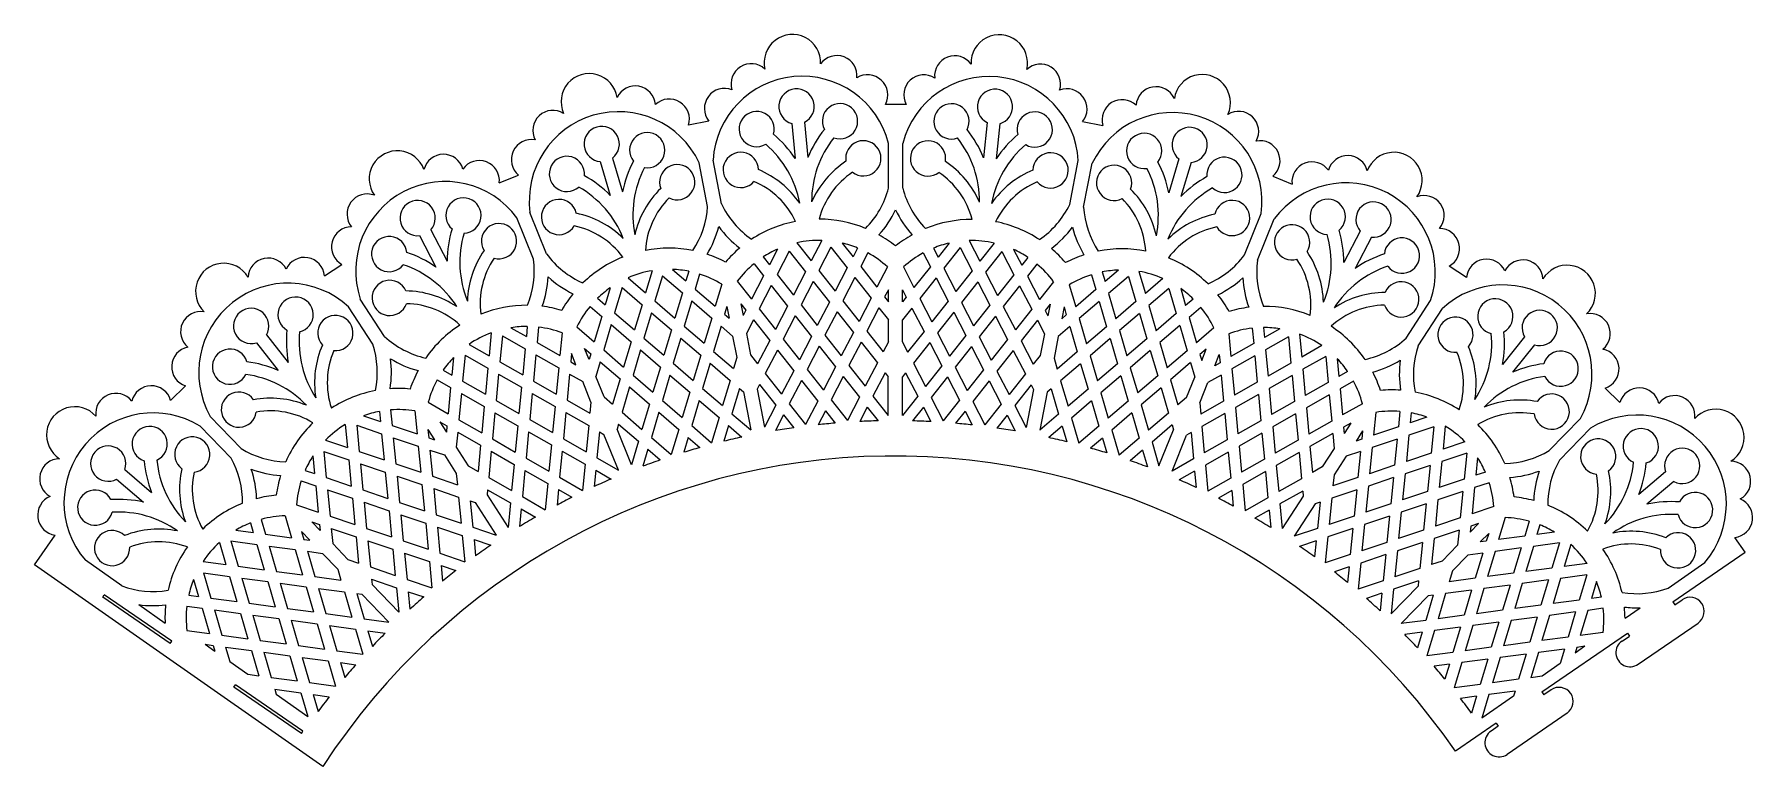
# Model space of a CAD drawing. Extents: x 15 to 259, y 44 to 148.
import ezdxf

# ---------------------------------------------------------------- set-up
doc = ezdxf.new("R2010")
doc.units = 0
doc.layers.get('0').update_dxf_attribs({"linetype": 'CONTINUOUS'})

msp = doc.modelspace()

# ---------------------------------------------------------------- linework, layer by layer
for p, q in [((138.895931, 137.919181), (135.961511, 137.923502)), ((110.943002, 135.551667), (108.06167, 134.995994)), ((122.692504, 135.215656), (123.164843, 130.233349)), ((124.48447, 135.38554), (124.956808, 130.403233)), ((150.365449, 135.347433), (149.87844, 130.366539)), ((152.156906, 135.172273), (151.669898, 130.191378)), ((163.907347, 135.473682), (166.78703, 134.909527)), ((136.41127, 126.070172), (136.420579, 132.392143)), ((138.411268, 126.067227), (138.420577, 132.389198)), ((95.553134, 129.806054), (96.967464, 125.005412)), ((97.279761, 130.31474), (98.69409, 125.514098)), ((110.764888, 123.446262), (109.567737, 129.653856)), ((112.728703, 123.824988), (111.531551, 130.032583)), ((162.087122, 123.752313), (163.302548, 129.956355)), ((164.049812, 123.367805), (165.265238, 129.571847)), ((177.555108, 130.196542), (176.126647, 125.400086)), ((179.280229, 129.682774), (177.851768, 124.886318)), ((81.233023, 126.798733), (83.955389, 127.89398)), ((190.872293, 127.736556), (193.591422, 126.633296)), ((86.090368, 115.976999), (83.730747, 121.842116)), ((87.945837, 116.723481), (85.586216, 122.588598)), ((186.848967, 116.577857), (189.22585, 122.435999)), ((71.542433, 120.1462), (73.846783, 115.703627)), ((188.70223, 115.825914), (191.079112, 121.684056)), ((203.262379, 119.952256), (200.944957, 115.516488)), ((69.944592, 119.317405), (72.248942, 114.874831)), ((120.673381, 117.408984), (119.51494, 115.180992)), ((122.322345, 117.112049), (120.602419, 113.804172)), ((122.322345, 117.112049), (124.633238, 114.186307)), ((123.414115, 118.311168), (125.442615, 115.742955)), ((126.952364, 118.646605), (125.442615, 115.742955)), ((128.250019, 117.674011), (126.530093, 114.366135)), ((128.250019, 117.674011), (130.560912, 114.74827)), ((129.813807, 118.275525), (131.370289, 116.304917)), ((132.026821, 117.567603), (131.370289, 116.304917)), ((142.77066, 117.551784), (143.423471, 116.28717)), ((144.985749, 118.253186), (143.423471, 116.28717)), ((146.547759, 117.64707), (144.228261, 114.728146)), ((146.547759, 117.64707), (148.257936, 114.334143)), ((147.848273, 118.615838), (149.349465, 115.707754)), ((151.385518, 118.269983), (149.349465, 115.707754)), ((152.473753, 117.067654), (150.154254, 114.14873)), ((152.473753, 117.067654), (154.18393, 113.754727)), ((154.123584, 117.359732), (155.275459, 115.128338)), ((204.857773, 119.118759), (202.540351, 114.68299)), ((56.461405, 113.632931), (58.924771, 115.227507)), ((105.775928, 114.535969), (107.679822, 112.898557)), ((117.343652, 115.348614), (118.705563, 113.624344)), ((118.632824, 116.297809), (119.51494, 115.180992)), ((130.560912, 114.74827), (128.840986, 111.440393)), ((133.471396, 116.877576), (132.457768, 114.928098)), ((132.457768, 114.928098), (134.768661, 112.002356)), ((136.265658, 114.881482), (134.768661, 112.002356)), ((138.523931, 114.878157), (140.012444, 111.994635)), ((142.331943, 114.913559), (140.012444, 111.994635)), ((141.324059, 116.866013), (142.331943, 114.913559)), ((144.228261, 114.728146), (145.938438, 111.415219)), ((156.16086, 116.242553), (155.275459, 115.128338)), ((157.447231, 115.289565), (156.080248, 113.569314)), ((218.324162, 113.394604), (215.865503, 114.996428)), ((99.487015, 113.349838), (101.968284, 111.215866)), ((102.896252, 114.354242), (101.968284, 111.215866)), ((104.355646, 113.647122), (103.298492, 110.071843)), ((104.355646, 113.647122), (107.182339, 111.216073)), ((108.08336, 114.263317), (107.679822, 112.898557)), ((109.633058, 113.861605), (109.010031, 111.754535)), ((112.756854, 112.435355), (111.836724, 109.323486)), ((114.974271, 112.86299), (116.985638, 110.316468)), ((118.705563, 113.624344), (116.985638, 110.316468)), ((119.793042, 112.247525), (118.073117, 108.939649)), ((119.793042, 112.247525), (122.103935, 109.321783)), ((120.602419, 113.804172), (122.913312, 110.878431)), ((124.633238, 114.186307), (122.913312, 110.878431)), ((125.720717, 112.809487), (124.000791, 109.501611)), ((125.720717, 112.809487), (128.031609, 109.883746)), ((126.530093, 114.366135), (128.840986, 111.440393)), ((131.648391, 113.37145), (129.928465, 110.063574)), ((131.648391, 113.37145), (133.959284, 110.445708)), ((143.136732, 113.354535), (140.817233, 110.435611)), ((143.136732, 113.354535), (144.846909, 110.041608)), ((148.257936, 114.334143), (145.938438, 111.415219)), ((149.062726, 112.775119), (146.743227, 109.856195)), ((149.062726, 112.775119), (150.772903, 109.462192)), ((150.154254, 114.14873), (151.864432, 110.835803)), ((154.18393, 113.754727), (151.864432, 110.835803)), ((154.988719, 112.195703), (152.669221, 109.276779)), ((154.988719, 112.195703), (156.698897, 108.882776)), ((156.080248, 113.569314), (157.790426, 110.256387)), ((159.809282, 112.796975), (157.790426, 110.256387)), ((162.02543, 112.362812), (162.936393, 109.248247)), ((165.153413, 113.779857), (165.770232, 111.670961)), ((166.704287, 114.177003), (167.103804, 112.811062)), ((169.012512, 114.44286), (167.103804, 112.811062)), ((170.430171, 113.549834), (167.596331, 111.12712)), ((170.430171, 113.549834), (171.476791, 109.971458)), ((171.891641, 114.252653), (172.810363, 111.111558)), ((175.297904, 113.238214), (172.810363, 111.111558)), ((64.973335, 105.023656), (61.537949, 110.330776)), ((95.177737, 110.461157), (96.256745, 109.533175)), ((96.968781, 111.941273), (96.256745, 109.533175)), ((98.644107, 111.964431), (97.586953, 108.389152)), ((98.644107, 111.964431), (101.4708, 109.533382)), ((103.298492, 110.071843), (106.125185, 107.640795)), ((107.182339, 111.216073), (106.125185, 107.640795)), ((108.512547, 110.072051), (107.455394, 106.496772)), ((108.512547, 110.072051), (111.33924, 107.641002)), ((109.010031, 111.754535), (111.836724, 109.323486)), ((115.45891, 109.668034), (115.780757, 107.99916)), ((115.45891, 109.668034), (116.176261, 108.759821)), ((128.031609, 109.883746), (126.311684, 106.575869)), ((129.928465, 110.063574), (132.239358, 107.137832)), ((133.959284, 110.445708), (132.239358, 107.137832)), ((136.390042, 111.652372), (135.85614, 110.625536)), ((135.85614, 110.625536), (136.387539, 109.95275)), ((136.387539, 109.95275), (136.390042, 111.652372)), ((138.387537, 109.949805), (138.390039, 111.649428)), ((138.920915, 110.621024), (138.387537, 109.949805)), ((138.390039, 111.649428), (138.920915, 110.621024)), ((140.817233, 110.435611), (142.527411, 107.122684)), ((144.846909, 110.041608), (142.527411, 107.122684)), ((146.743227, 109.856195), (148.453405, 106.543268)), ((159.315237, 109.60346), (158.595215, 108.697363)), ((159.315237, 109.60346), (158.988477, 107.935542)), ((165.770232, 111.670961), (162.936393, 109.248247)), ((166.26276, 109.987019), (163.42892, 107.564306)), ((166.26276, 109.987019), (167.30938, 106.408643)), ((167.596331, 111.12712), (168.642952, 107.548744)), ((171.476791, 109.971458), (168.642952, 107.548744)), ((176.13673, 111.850331), (173.30289, 109.427617)), ((176.13673, 111.850331), (177.18335, 108.271955)), ((177.81198, 111.82224), (178.516922, 109.412055)), ((179.598658, 110.336856), (178.516922, 109.412055)), ((209.786917, 104.810433), (213.237916, 110.107414)), ((63.294391, 103.936848), (59.859006, 109.243969)), ((94.093366, 109.283415), (95.759261, 107.850691)), ((95.759261, 107.850691), (94.702108, 104.275412)), ((97.586953, 108.389152), (100.413646, 105.958104)), ((101.4708, 109.533382), (100.413646, 105.958104)), ((102.801008, 108.389359), (101.743855, 104.814081)), ((102.801008, 108.389359), (105.627701, 105.958311)), ((111.33924, 107.641002), (110.282087, 104.065724)), ((113.495096, 109.289307), (113.166932, 108.179463)), ((113.166932, 108.179463), (113.816942, 107.620434)), ((113.495096, 109.289307), (113.816942, 107.620434)), ((116.176261, 108.759821), (115.780757, 107.99916)), ((117.26374, 107.383001), (116.268665, 105.469207)), ((117.26374, 107.383001), (119.574632, 104.457259)), ((118.073117, 108.939649), (120.384009, 106.013907)), ((122.103935, 109.321783), (120.384009, 106.013907)), ((123.191414, 107.944963), (121.471488, 104.637087)), ((123.191414, 107.944963), (125.502307, 105.019222)), ((124.000791, 109.501611), (126.311684, 106.575869)), ((129.119088, 108.506926), (127.399163, 105.19905)), ((129.119088, 108.506926), (131.429981, 105.581184)), ((135.046763, 109.068889), (133.326837, 105.761012)), ((135.046763, 109.068889), (136.383745, 107.376181)), ((136.379159, 104.261237), (136.383745, 107.376181)), ((138.379157, 104.258292), (138.383743, 107.373236)), ((139.725705, 109.061999), (138.383743, 107.373236)), ((139.725705, 109.061999), (141.435882, 105.749073)), ((145.651699, 108.482584), (143.3322, 105.56366)), ((145.651699, 108.482584), (147.361876, 105.169657)), ((150.772903, 109.462192), (148.453405, 106.543268)), ((151.577692, 107.903168), (149.258194, 104.984244)), ((151.577692, 107.903168), (153.28787, 104.590241)), ((152.669221, 109.276779), (154.379398, 105.963852)), ((156.698897, 108.882776), (154.379398, 105.963852)), ((157.503686, 107.323752), (155.184188, 104.404828)), ((157.503686, 107.323752), (158.493121, 105.407036)), ((158.595215, 108.697363), (158.988477, 107.935542)), ((161.277928, 109.218952), (160.951168, 107.551033)), ((161.602821, 108.108147), (160.951168, 107.551033)), ((161.277928, 109.218952), (161.602821, 108.108147)), ((163.42892, 107.564306), (164.47554, 103.985929)), ((171.969318, 108.287516), (169.135479, 105.864802)), ((171.969318, 108.287516), (173.015939, 104.70914)), ((173.30289, 109.427617), (174.34951, 105.849241)), ((177.18335, 108.271955), (174.34951, 105.849241)), ((180.679556, 109.155926), (179.009449, 107.728114)), ((179.009449, 107.728114), (180.056069, 104.149737)), ((211.462652, 103.718686), (214.913651, 109.015667)), ((48.218221, 105.253572), (51.327917, 101.332312)), ((80.10114, 105.550619), (79.789052, 102.292839)), ((81.668645, 105.134956), (81.31311, 101.423651)), ((81.668645, 105.134956), (84.90727, 103.287932)), ((82.893233, 106.278476), (85.074581, 105.034428)), ((85.210296, 106.451111), (85.074581, 105.034428)), ((86.808172, 106.352476), (86.598639, 104.16524)), ((90.146716, 105.548479), (89.837264, 102.318215)), ((92.241796, 106.39136), (94.702108, 104.275412)), ((97.089469, 106.706668), (96.032316, 103.131389)), ((97.089469, 106.706668), (99.916162, 104.27562)), ((101.743855, 104.814081), (104.570548, 102.383032)), ((105.627701, 105.958311), (104.570548, 102.383032)), ((106.95791, 104.814288), (105.900756, 101.23901)), ((106.95791, 104.814288), (109.784603, 102.38324)), ((107.455394, 106.496772), (110.282087, 104.065724)), ((112.669448, 106.496979), (111.612295, 102.921701)), ((112.669448, 106.496979), (114.304851, 105.09048)), ((114.304851, 105.09048), (114.894708, 102.031891)), ((116.268665, 105.469207), (116.858522, 102.410618)), ((125.502307, 105.019222), (123.782381, 101.711346)), ((127.399163, 105.19905), (129.710055, 102.273308)), ((131.429981, 105.581184), (129.710055, 102.273308)), ((133.326837, 105.761012), (135.63773, 102.835271)), ((141.435882, 105.749073), (139.116384, 102.830149)), ((143.3322, 105.56366), (145.042377, 102.250733)), ((147.361876, 105.169657), (145.042377, 102.250733)), ((149.258194, 104.984244), (150.968371, 101.671317)), ((158.493121, 105.407036), (157.894259, 102.350197)), ((160.455811, 105.022527), (159.85695, 101.965689)), ((162.095348, 106.424205), (160.455811, 105.022527)), ((162.095348, 106.424205), (163.141969, 102.845829)), ((167.30938, 106.408643), (164.47554, 103.985929)), ((167.801907, 104.724702), (164.968068, 102.301988)), ((167.801907, 104.724702), (168.848528, 101.146325)), ((169.135479, 105.864802), (170.182099, 102.286426)), ((177.675877, 106.588013), (174.842038, 104.165299)), ((177.675877, 106.588013), (178.722498, 103.009637)), ((182.522601, 106.258431), (180.056069, 104.149737)), ((184.61519, 105.409384), (184.915128, 102.178223)), ((187.956087, 106.203546), (188.159178, 104.015703)), ((189.554247, 106.297476), (189.68579, 104.880399)), ((191.870791, 106.118017), (189.68579, 104.880399)), ((193.092006, 104.970897), (189.847956, 103.133417)), ((193.092006, 104.970897), (193.436611, 101.258561)), ((194.660729, 105.381942), (194.963222, 102.123257)), ((226.542634, 104.991008), (223.421405, 101.078922)), ((46.807878, 104.135121), (49.917574, 100.213861)), ((76.383116, 102.393368), (76.027581, 98.682063)), ((76.383116, 102.393368), (79.621741, 100.546343)), ((76.94619, 103.914156), (79.789052, 102.292839)), ((84.90727, 103.287932), (84.551735, 99.576627)), ((86.431329, 102.418743), (86.075793, 98.707438)), ((86.431329, 102.418743), (89.669953, 100.571719)), ((86.598639, 104.16524), (89.837264, 102.318215)), ((91.471688, 102.601096), (91.361323, 101.449027)), ((92.106058, 101.024296), (91.471688, 102.601096)), ((93.327157, 103.347578), (94.204624, 102.592928)), ((93.961527, 101.770778), (93.327157, 103.347578)), ((94.204624, 102.592928), (93.961527, 101.770778)), ((96.032316, 103.131389), (98.859009, 100.700341)), ((99.916162, 104.27562), (98.859009, 100.700341)), ((101.246371, 103.131597), (100.189218, 99.556318)), ((101.246371, 103.131597), (104.073064, 100.700548)), ((109.784603, 102.38324), (108.727449, 98.807961)), ((111.612295, 102.921701), (114.438988, 100.490652)), ((116.858522, 102.410618), (117.854707, 101.149383)), ((119.574632, 104.457259), (117.854707, 101.149383)), ((120.662111, 103.08044), (118.942186, 99.772563)), ((120.662111, 103.08044), (122.973004, 100.154698)), ((121.471488, 104.637087), (123.782381, 101.711346)), ((126.589786, 103.642402), (124.86986, 100.334526)), ((126.589786, 103.642402), (128.900679, 100.716661)), ((132.51746, 104.204365), (130.797534, 100.896489)), ((132.51746, 104.204365), (134.828353, 101.278623)), ((136.379159, 104.261237), (135.63773, 102.835271)), ((138.379157, 104.258292), (139.116384, 102.830149)), ((142.240671, 104.190048), (139.921173, 101.271124)), ((142.240671, 104.190048), (143.950849, 100.877122)), ((148.166665, 103.610632), (145.847167, 100.691709)), ((148.166665, 103.610632), (149.876843, 100.297706)), ((153.28787, 104.590241), (150.968371, 101.671317)), ((154.092659, 103.031217), (151.773161, 100.112293)), ((154.092659, 103.031217), (155.802836, 99.71829)), ((155.184188, 104.404828), (156.894365, 101.091901)), ((157.894259, 102.350197), (156.894365, 101.091901)), ((163.141969, 102.845829), (160.308129, 100.423115)), ((164.968068, 102.301988), (166.014688, 98.723612)), ((173.015939, 104.70914), (170.182099, 102.286426)), ((173.508466, 103.025198), (170.674626, 100.602484)), ((173.508466, 103.025198), (174.555086, 99.446822)), ((174.842038, 104.165299), (175.888658, 100.586923)), ((178.722498, 103.009637), (175.888658, 100.586923)), ((181.428281, 103.217858), (180.548596, 102.465796)), ((180.548596, 102.465796), (180.789271, 101.642933)), ((180.789271, 101.642933), (181.428281, 103.217858)), ((182.642534, 100.89099), (183.281544, 102.465916)), ((183.281544, 102.465916), (183.388517, 101.313526)), ((188.159178, 104.015703), (184.915128, 102.178223)), ((189.847956, 103.133417), (190.192561, 99.421081)), ((197.810846, 103.736195), (194.963222, 102.123257)), ((227.949678, 103.868409), (224.828448, 99.956323)), ((73.267271, 100.256299), (74.503523, 99.551251)), ((74.74299, 102.050968), (74.503523, 99.551251)), ((79.621741, 100.546343), (79.266206, 96.835038)), ((81.31311, 101.423651), (84.551735, 99.576627)), ((89.669953, 100.571719), (89.314418, 96.860414)), ((91.361323, 101.449027), (92.106058, 101.024296)), ((95.534832, 101.448905), (94.923209, 99.380404)), ((95.534832, 101.448905), (98.361525, 99.017857)), ((104.073064, 100.700548), (103.015911, 97.12527)), ((105.900756, 101.23901), (108.727449, 98.807961)), ((111.114811, 101.239217), (110.057658, 97.663938)), ((111.114811, 101.239217), (113.941504, 98.808168)), ((114.894708, 102.031891), (114.438988, 100.490652)), ((122.973004, 100.154698), (121.253078, 96.846822)), ((124.86986, 100.334526), (127.180753, 97.408784)), ((128.900679, 100.716661), (127.180753, 97.408784)), ((130.797534, 100.896489), (133.108427, 97.970747)), ((134.828353, 101.278623), (133.108427, 97.970747)), ((135.915832, 99.901803), (134.195906, 96.593927)), ((135.915832, 99.901803), (136.37189, 99.324404)), ((138.829644, 99.897513), (138.371888, 99.321459)), ((138.829644, 99.897513), (140.539822, 96.584586)), ((139.921173, 101.271124), (141.63135, 97.958198)), ((143.950849, 100.877122), (141.63135, 97.958198)), ((145.847167, 100.691709), (147.557344, 97.378782)), ((149.876843, 100.297706), (147.557344, 97.378782)), ((151.773161, 100.112293), (153.483338, 96.799366)), ((159.85695, 101.965689), (160.308129, 100.423115)), ((163.634496, 101.161887), (160.800656, 98.739173)), ((163.634496, 101.161887), (164.681116, 97.583511)), ((168.848528, 101.146325), (166.014688, 98.723612)), ((170.674626, 100.602484), (171.721247, 97.024108)), ((179.215025, 101.325695), (176.381185, 98.902981)), ((179.215025, 101.325695), (179.820554, 99.255401)), ((183.388517, 101.313526), (182.642534, 100.89099)), ((188.321345, 102.268721), (185.077295, 100.431241)), ((185.077295, 100.431241), (185.4219, 96.718905)), ((188.321345, 102.268721), (188.66595, 98.556385)), ((193.436611, 101.258561), (190.192561, 99.421081)), ((198.369439, 102.213756), (195.125389, 100.376276)), ((195.125389, 100.376276), (195.469994, 96.66394)), ((198.369439, 102.213756), (198.714044, 98.50142)), ((200.00855, 101.866528), (200.240655, 99.366116)), ((201.478977, 100.067521), (200.240655, 99.366116)), ((36.770912, 98.017686), (34.657065, 95.982374)), ((72.427547, 98.893288), (74.336212, 97.804755)), ((74.336212, 97.804755), (73.980677, 94.09345)), ((76.027581, 98.682063), (79.266206, 96.835038)), ((81.1458, 99.677155), (80.790264, 95.96585)), ((81.1458, 99.677155), (84.384424, 97.83013)), ((84.384424, 97.83013), (84.028889, 94.118825)), ((86.075793, 98.707438), (89.314418, 96.860414)), ((91.194012, 99.70253), (90.838477, 95.991226)), ((91.194012, 99.70253), (93.06774, 98.633922)), ((94.230366, 95.744078), (93.06774, 98.633922)), ((96.085835, 96.49056), (94.923209, 99.380404)), ((98.361525, 99.017857), (97.304372, 95.442578)), ((99.691734, 97.873834), (98.63458, 94.298556)), ((99.691734, 97.873834), (102.518427, 95.442786)), ((100.189218, 99.556318), (103.015911, 97.12527)), ((105.403272, 99.556526), (104.346119, 95.981247)), ((105.403272, 99.556526), (108.229965, 97.125477)), ((110.057658, 97.663938), (112.884351, 95.23289)), ((113.941504, 98.808168), (112.884351, 95.23289)), ((115.271713, 97.664146), (114.214559, 94.088867)), ((115.271713, 97.664146), (115.829565, 97.184375)), ((118.132809, 98.215916), (117.793379, 97.563101)), ((117.793379, 97.563101), (118.830184, 92.18695)), ((118.132809, 98.215916), (120.443702, 95.290174)), ((118.942186, 99.772563), (121.253078, 96.846822)), ((124.060483, 98.777878), (122.340557, 95.470002)), ((124.060483, 98.777878), (126.371376, 95.852137)), ((129.988157, 99.339841), (128.268232, 96.031965)), ((129.988157, 99.339841), (132.29905, 96.414099)), ((136.363828, 93.849196), (136.37189, 99.324404)), ((138.363826, 93.846251), (138.371888, 99.321459)), ((144.755638, 99.318097), (142.43614, 96.399173)), ((144.755638, 99.318097), (146.465815, 96.005171)), ((150.681632, 98.738681), (148.362133, 95.819758)), ((150.681632, 98.738681), (152.391809, 95.425755)), ((155.802836, 99.71829), (153.483338, 96.799366)), ((156.607626, 98.159266), (154.288127, 95.240342)), ((156.945132, 97.505455), (155.892499, 92.132379)), ((156.607626, 98.159266), (156.945132, 97.505455)), ((159.467085, 97.599072), (158.907822, 97.120946)), ((159.467085, 97.599072), (160.513705, 94.020696)), ((160.800656, 98.739173), (161.847277, 95.160797)), ((164.681116, 97.583511), (161.847277, 95.160797)), ((169.341055, 99.462384), (166.507215, 97.03967)), ((169.341055, 99.462384), (170.387675, 95.884008)), ((174.555086, 99.446822), (171.721247, 97.024108)), ((175.047614, 97.76288), (172.213774, 95.340167)), ((175.047614, 97.76288), (176.094234, 94.184504)), ((176.381185, 98.902981), (177.427806, 95.324605)), ((178.649423, 96.368994), (179.820554, 99.255401)), ((180.502686, 95.617051), (181.673817, 98.503459)), ((183.550684, 99.566545), (181.673817, 98.503459)), ((183.550684, 99.566545), (183.895288, 95.854209)), ((188.66595, 98.556385), (185.4219, 96.718905)), ((193.598778, 99.51158), (190.354728, 97.6741)), ((190.354728, 97.6741), (190.699333, 93.961764)), ((193.598778, 99.51158), (193.943382, 95.799244)), ((198.714044, 98.50142), (195.469994, 96.66394)), ((202.314684, 98.702043), (200.402822, 97.619135)), ((200.402822, 97.619135), (200.747427, 93.906799)), ((237.968586, 97.721443), (240.07643, 95.679915)), ((71.161826, 95.701072), (73.980677, 94.09345)), ((75.86027, 96.935566), (75.504735, 93.224261)), ((75.86027, 96.935566), (79.098895, 95.088542)), ((79.098895, 95.088542), (78.74336, 91.377237)), ((80.790264, 95.96585), (84.028889, 94.118825)), ((85.908483, 96.960942), (85.552948, 93.249637)), ((85.908483, 96.960942), (89.147107, 95.113917)), ((89.147107, 95.113917), (88.791572, 91.402612)), ((90.838477, 95.991226), (94.077101, 94.144201)), ((94.230366, 95.744078), (94.077101, 94.144201)), ((96.085835, 96.49056), (97.304372, 95.442578)), ((102.518427, 95.442786), (101.461273, 91.867507)), ((104.346119, 95.981247), (107.172812, 93.550199)), ((108.229965, 97.125477), (107.172812, 93.550199)), ((109.560174, 95.981454), (108.50302, 92.406176)), ((109.560174, 95.981454), (112.386867, 93.550406)), ((115.829565, 97.184375), (116.86637, 91.808223)), ((120.443702, 95.290174), (118.830184, 92.18695)), ((122.340557, 95.470002), (124.65145, 92.54426)), ((126.371376, 95.852137), (124.65145, 92.54426)), ((128.268232, 96.031965), (130.579124, 93.106223)), ((132.29905, 96.414099), (130.579124, 93.106223)), ((133.386529, 95.03728), (132.318954, 92.984048)), ((133.386529, 95.03728), (134.935221, 93.076534)), ((134.195906, 96.593927), (136.363828, 93.849196)), ((140.539822, 96.584586), (138.363826, 93.846251)), ((141.344611, 95.025562), (139.790152, 93.069386)), ((141.344611, 95.025562), (142.406135, 92.969195)), ((142.43614, 96.399173), (144.146317, 93.086247)), ((146.465815, 96.005171), (144.146317, 93.086247)), ((148.362133, 95.819758), (150.072311, 92.506831)), ((152.391809, 95.425755), (150.072311, 92.506831)), ((154.288127, 95.240342), (155.892499, 92.132379)), ((158.907822, 97.120946), (157.85519, 91.747871)), ((165.173643, 95.899569), (162.339804, 93.476855)), ((165.173643, 95.899569), (166.220264, 92.321193)), ((166.507215, 97.03967), (167.553835, 93.461294)), ((170.387675, 95.884008), (167.553835, 93.461294)), ((172.213774, 95.340167), (173.260394, 91.76179)), ((178.649423, 96.368994), (177.427806, 95.324605)), ((180.502686, 95.617051), (180.651239, 94.016729)), ((183.895288, 95.854209), (180.651239, 94.016729)), ((188.828116, 96.809403), (185.584067, 94.971924)), ((188.828116, 96.809403), (189.172721, 93.097068)), ((193.943382, 95.799244), (190.699333, 93.961764)), ((198.87621, 96.754438), (195.632161, 94.916958)), ((198.87621, 96.754438), (199.220815, 93.042102)), ((203.570999, 95.506113), (200.747427, 93.906799)), ((44.655333, 89.155428), (40.270419, 93.709539)), ((59.404649, 92.559231), (59.719908, 89.301757)), ((62.006562, 93.806472), (64.385207, 93.001501)), ((64.248113, 94.418052), (64.385207, 93.001501)), ((65.835452, 94.626118), (66.047114, 92.439087)), ((69.266068, 94.473917), (69.578665, 91.243956)), ((72.808027, 92.920309), (73.731609, 91.493523)), ((72.808027, 92.920309), (73.813366, 92.346953)), ((75.504735, 93.224261), (78.74336, 91.377237)), ((80.622954, 94.219353), (80.267419, 90.508048)), ((80.622954, 94.219353), (83.861578, 92.372329)), ((85.552948, 93.249637), (88.791572, 91.402612)), ((90.671166, 94.244729), (90.315631, 90.533424)), ((90.671166, 94.244729), (93.909791, 92.397704)), ((98.137096, 92.616072), (97.928466, 91.910485)), ((98.137096, 92.616072), (100.963789, 90.185023)), ((98.63458, 94.298556), (101.461273, 91.867507)), ((103.848635, 94.298763), (102.791482, 90.723484)), ((103.848635, 94.298763), (106.675328, 91.867715)), ((112.386867, 93.550406), (111.329713, 89.975127)), ((114.214559, 94.088867), (116.86637, 91.808223)), ((121.531181, 93.913354), (120.378537, 91.696514)), ((121.531181, 93.913354), (122.965575, 92.097317)), ((127.458855, 94.475317), (126.447185, 92.529606)), ((127.458855, 94.475317), (128.818135, 92.754379)), ((147.270605, 94.446146), (145.906263, 92.729219)), ((147.270605, 94.446146), (148.276541, 92.497464)), ((153.196599, 93.86673), (151.756863, 92.054925)), ((153.196599, 93.86673), (154.342709, 91.646505)), ((160.513705, 94.020696), (157.85519, 91.747871)), ((162.339804, 93.476855), (163.386424, 89.898479)), ((170.880202, 94.200066), (168.046363, 91.777352)), ((170.880202, 94.200066), (171.926823, 90.62169)), ((176.094234, 94.184504), (173.260394, 91.76179)), ((184.057455, 94.107227), (180.813405, 92.269748)), ((184.057455, 94.107227), (184.40206, 90.394892)), ((185.584067, 94.971924), (185.928671, 91.259588)), ((189.172721, 93.097068), (185.928671, 91.259588)), ((194.105549, 94.052262), (190.8615, 92.214782)), ((194.105549, 94.052262), (194.450154, 90.339926)), ((195.632161, 94.916958), (195.976765, 91.204623)), ((199.220815, 93.042102), (195.976765, 91.204623)), ((201.916617, 92.73021), (200.909594, 92.159817)), ((201.916617, 92.73021), (200.988837, 91.30615)), ((205.463135, 94.273381), (205.141028, 91.044354)), ((208.894184, 94.415479), (208.676083, 92.22908)), ((210.480904, 94.202739), (210.339639, 92.786599)), ((212.720645, 93.584561), (210.339639, 92.786599)), ((230.058101, 88.882442), (234.456407, 93.423621)), ((43.21461, 87.768231), (38.829696, 92.322343)), ((56.619916, 90.350842), (59.719908, 89.301757)), ((61.022667, 92.4503), (64.554218, 91.255169)), ((61.022667, 92.4503), (61.381814, 88.739342)), ((64.554218, 91.255169), (64.913365, 87.544211)), ((66.047114, 92.439087), (69.578665, 91.243956)), ((66.216124, 90.692754), (66.575272, 86.981797)), ((66.216124, 90.692754), (69.747675, 89.497623)), ((71.129084, 91.833502), (71.240571, 90.681541)), ((71.129084, 91.833502), (72.052666, 90.406716)), ((71.240571, 90.681541), (72.052666, 90.406716)), ((73.813366, 92.346953), (73.731609, 91.493523)), ((75.337425, 91.477765), (75.131727, 89.330564)), ((75.337425, 91.477765), (78.576049, 89.63074)), ((80.267419, 90.508048), (83.506043, 88.661024)), ((83.861578, 92.372329), (83.506043, 88.661024)), ((85.385637, 91.503141), (85.030102, 87.791836)), ((85.385637, 91.503141), (88.624262, 89.656116)), ((90.315631, 90.533424), (93.554255, 88.686399)), ((93.909791, 92.397704), (93.554255, 88.686399)), ((95.433849, 91.528516), (95.078314, 87.817211)), ((95.433849, 91.528516), (96.072997, 91.164003)), ((98.116571, 86.084458), (96.072997, 91.164003)), ((99.97204, 86.83094), (97.928466, 91.910485)), ((100.963789, 90.185023), (99.97204, 86.83094)), ((102.791482, 90.723484), (105.618175, 88.292436)), ((106.675328, 91.867715), (105.618175, 88.292436)), ((108.005537, 90.723692), (107.383713, 88.620693)), ((108.005537, 90.723692), (109.668213, 89.293735)), ((108.50302, 92.406176), (111.329713, 89.975127)), ((113.717075, 92.406383), (113.06089, 90.187172)), ((113.717075, 92.406383), (115.611441, 90.777166)), ((161.006232, 92.336755), (159.107077, 90.713123)), ((161.006232, 92.336755), (161.65588, 90.115621)), ((166.220264, 92.321193), (163.386424, 89.898479)), ((166.712791, 90.637251), (165.045911, 89.212198)), ((166.712791, 90.637251), (167.328419, 88.532431)), ((168.046363, 91.777352), (169.092983, 88.198976)), ((171.926823, 90.62169), (169.092983, 88.198976)), ((176.586761, 92.500563), (173.752922, 90.077849)), ((174.734789, 86.72086), (176.793313, 91.794365)), ((176.586761, 92.500563), (176.793313, 91.794365)), ((176.588052, 85.968917), (178.646576, 91.042422)), ((179.286794, 91.405051), (178.646576, 91.042422)), ((179.286794, 91.405051), (179.631399, 87.692716)), ((180.813405, 92.269748), (181.15801, 88.557412)), ((184.40206, 90.394892), (181.15801, 88.557412)), ((189.334888, 91.350086), (186.090838, 89.512606)), ((189.334888, 91.350086), (189.679493, 87.63775)), ((190.8615, 92.214782), (191.206104, 88.502447)), ((194.450154, 90.339926), (191.206104, 88.502447)), ((199.382982, 91.295121), (196.138932, 89.457641)), ((199.382982, 91.295121), (199.582355, 89.147324)), ((200.909594, 92.159817), (200.988837, 91.30615)), ((203.592352, 91.638464), (202.664572, 90.214403)), ((203.477473, 90.486836), (202.664572, 90.214403)), ((203.592352, 91.638464), (203.477473, 90.486836)), ((208.501931, 90.483253), (204.966876, 89.298527)), ((208.676083, 92.22908), (205.141028, 91.044354)), ((208.501931, 90.483253), (208.131857, 86.773369)), ((210.165486, 91.040771), (209.795412, 87.330888)), ((213.700541, 92.225497), (210.165486, 91.040771)), ((213.700541, 92.225497), (213.330467, 88.515614)), ((215.318873, 92.329664), (214.994023, 89.073132)), ((218.09709, 90.113083), (214.994023, 89.073132)), ((231.494734, 87.491008), (235.89304, 92.032187)), ((54.812708, 88.101496), (55.054609, 85.602013)), ((56.357368, 88.750555), (59.888919, 87.555424)), ((56.357368, 88.750555), (56.716515, 85.039598)), ((61.381814, 88.739342), (64.913365, 87.544211)), ((69.747675, 89.497623), (70.106823, 85.786666)), ((71.409581, 88.935208), (73.452784, 88.243757)), ((71.409581, 88.935208), (71.768729, 85.224251)), ((73.452784, 88.243757), (75.145458, 85.628847)), ((75.131727, 89.330564), (76.824401, 86.715655)), ((78.576049, 89.63074), (78.220514, 85.919435)), ((80.100108, 88.761552), (79.744573, 85.050247)), ((80.100108, 88.761552), (83.338732, 86.914527)), ((85.030102, 87.791836), (88.268726, 85.944811)), ((88.624262, 89.656116), (88.268726, 85.944811)), ((90.14832, 88.786928), (89.792785, 85.075623)), ((90.14832, 88.786928), (93.386945, 86.939903)), ((95.078314, 87.817211), (98.116571, 86.084458)), ((102.293998, 89.041), (101.585525, 86.644954)), ((102.293998, 89.041), (104.048554, 87.532024)), ((172.41935, 88.937748), (170.660357, 87.433945)), ((172.41935, 88.937748), (173.120764, 86.539626)), ((173.752922, 90.077849), (174.734789, 86.72086)), ((179.631399, 87.692716), (176.588052, 85.968917)), ((184.564227, 88.64791), (181.320177, 86.81043)), ((184.564227, 88.64791), (184.908831, 84.935574)), ((186.090838, 89.512606), (186.435443, 85.800271)), ((194.612321, 88.592945), (191.368271, 86.755465)), ((194.612321, 88.592945), (194.956925, 84.880609)), ((196.138932, 89.457641), (196.483537, 85.745305)), ((199.582355, 89.147324), (197.881989, 86.53741)), ((201.258091, 88.055577), (199.557724, 85.445663)), ((203.303321, 88.741008), (201.258091, 88.055577)), ((203.303321, 88.741008), (202.933247, 85.031125)), ((204.966876, 89.298527), (204.596802, 85.588643)), ((213.330467, 88.515614), (209.795412, 87.330888)), ((218.354925, 88.512031), (214.81987, 87.327304)), ((218.354925, 88.512031), (217.984852, 84.802147)), ((219.897667, 87.858425), (219.648407, 85.359665)), ((28.164189, 86.184095), (31.964962, 82.928237)), ((53.706541, 86.058219), (55.054609, 85.602013)), ((59.888919, 87.555424), (60.248066, 83.844467)), ((61.550825, 86.99301), (65.082376, 85.797879)), ((61.550825, 86.99301), (61.909972, 83.282052)), ((65.082376, 85.797879), (65.441523, 82.086921)), ((66.575272, 86.981797), (70.106823, 85.786666)), ((75.145458, 85.628847), (75.30028, 84.02912)), ((76.824401, 86.715655), (78.220514, 85.919435)), ((83.338732, 86.914527), (82.983197, 83.203222)), ((84.862791, 86.045339), (84.507256, 82.334034)), ((84.862791, 86.045339), (88.101416, 84.198314)), ((93.386945, 86.939903), (93.03141, 83.228598)), ((94.911003, 86.070715), (94.690319, 83.76707)), ((94.911003, 86.070715), (97.081434, 84.832893)), ((179.793565, 85.945734), (177.619499, 84.714309)), ((179.793565, 85.945734), (180.007465, 83.64145)), ((181.320177, 86.81043), (181.664782, 83.098094)), ((189.679493, 87.63775), (186.435443, 85.800271)), ((189.841659, 85.890769), (186.59761, 84.053289)), ((189.841659, 85.890769), (190.186264, 82.178433)), ((191.368271, 86.755465), (191.712876, 83.043129)), ((197.881989, 86.53741), (196.483537, 85.745305)), ((199.557724, 85.445663), (199.398192, 83.846399)), ((208.131857, 86.773369), (204.596802, 85.588643)), ((209.62126, 85.58506), (209.251186, 81.875177)), ((213.156315, 86.769786), (209.62126, 85.58506)), ((213.156315, 86.769786), (212.786241, 83.059903)), ((214.81987, 87.327304), (214.449797, 83.617421)), ((220.997812, 85.8119), (219.648407, 85.359665)), ((246.540425, 85.862558), (242.73008, 82.617907)), ((26.993168, 84.817087), (30.793942, 81.561229)), ((53.14232, 84.560024), (55.223619, 83.85568)), ((55.223619, 83.85568), (55.582767, 80.144723)), ((56.716515, 85.039598), (60.248066, 83.844467)), ((56.885526, 83.293265), (60.417077, 82.098134)), ((56.885526, 83.293265), (57.244673, 79.582308)), ((61.909972, 83.282052), (65.441523, 82.086921)), ((66.744282, 85.235464), (67.10343, 81.524507)), ((66.744282, 85.235464), (70.275833, 84.040333)), ((70.275833, 84.040333), (70.63498, 80.329376)), ((71.768729, 85.224251), (75.30028, 84.02912)), ((71.937739, 83.477918), (75.46929, 82.282787)), ((71.937739, 83.477918), (72.296887, 79.766961)), ((79.577262, 83.303751), (79.507097, 82.571319)), ((79.577262, 83.303751), (82.815887, 81.456726)), ((79.744573, 85.050247), (82.983197, 83.203222)), ((88.101416, 84.198314), (87.745881, 80.487009)), ((89.625474, 83.329126), (89.416347, 81.146116)), ((89.625474, 83.329126), (91.530451, 82.242696)), ((89.792785, 85.075623), (93.03141, 83.228598)), ((184.908831, 84.935574), (181.664782, 83.098094)), ((185.070998, 83.188593), (183.16283, 82.107777)), ((185.070998, 83.188593), (185.273697, 81.004976)), ((186.59761, 84.053289), (186.942214, 80.340953)), ((194.956925, 84.880609), (191.712876, 83.043129)), ((195.119092, 83.133627), (191.875043, 81.296148)), ((195.119092, 83.133627), (195.1871, 82.400992)), ((202.759095, 83.285297), (199.22404, 82.100571)), ((202.933247, 85.031125), (199.398192, 83.846399)), ((202.759095, 83.285297), (202.389021, 79.575414)), ((204.42265, 83.842816), (204.052576, 80.132932)), ((207.957705, 85.027542), (204.42265, 83.842816)), ((207.957705, 85.027542), (207.587631, 81.317658)), ((212.786241, 83.059903), (209.251186, 81.875177)), ((217.810699, 83.05632), (214.275644, 81.871594)), ((217.984852, 84.802147), (214.449797, 83.617421)), ((217.810699, 83.05632), (217.440625, 79.346436)), ((219.474254, 83.613838), (219.104181, 79.903954)), ((221.557619, 84.31205), (219.474254, 83.613838)), ((247.707415, 84.492108), (243.89707, 81.247456)), ((52.508958, 81.184947), (55.582767, 80.144723)), ((60.417077, 82.098134), (60.776224, 78.387177)), ((62.078983, 81.53572), (62.43813, 77.824763)), ((62.078983, 81.53572), (65.610534, 80.340589)), ((67.10343, 81.524507), (70.63498, 80.329376)), ((75.46929, 82.282787), (75.828438, 78.57183)), ((77.131197, 81.720373), (77.490344, 78.009416)), ((77.131197, 81.720373), (77.828153, 81.484512)), ((77.828153, 81.484512), (80.803405, 76.888225)), ((79.507097, 82.571319), (82.482348, 77.975032)), ((82.815887, 81.456726), (82.482348, 77.975032)), ((84.339945, 80.587538), (84.101676, 78.100331)), ((84.339945, 80.587538), (86.350192, 79.441071)), ((84.507256, 82.334034), (87.745881, 80.487009)), ((190.186264, 82.178433), (186.942214, 80.340953)), ((190.348431, 80.431451), (188.334817, 79.290909)), ((190.348431, 80.431451), (190.579375, 77.943553)), ((191.875043, 81.296148), (192.198327, 77.813487)), ((195.1871, 82.400992), (192.198327, 77.813487)), ((196.862836, 81.309246), (193.874063, 76.72174)), ((197.560484, 81.543053), (196.862836, 81.309246)), ((197.560484, 81.543053), (197.190411, 77.83317)), ((199.22404, 82.100571), (198.853966, 78.390688)), ((207.587631, 81.317658), (204.052576, 80.132932)), ((212.612089, 81.314075), (209.077034, 80.129349)), ((212.612089, 81.314075), (212.242015, 77.604192)), ((214.275644, 81.871594), (213.90557, 78.16171)), ((222.18104, 80.935122), (219.104181, 79.903954)), ((45.967081, 78.606301), (46.371947, 77.241935)), ((47.485555, 79.113423), (48.110633, 77.00696)), ((50.882182, 79.61861), (51.805341, 76.507639)), ((54.655508, 78.769384), (55.751777, 78.39839)), ((55.834365, 77.54504), (54.655508, 78.769384)), ((55.751777, 78.39839), (55.834365, 77.54504)), ((57.244673, 79.582308), (60.776224, 78.387177)), ((65.610534, 80.340589), (65.969681, 76.629632)), ((67.27244, 79.778174), (70.803991, 78.583043)), ((67.27244, 79.778174), (67.631588, 76.067217)), ((70.803991, 78.583043), (71.163138, 74.872086)), ((72.296887, 79.766961), (75.828438, 78.57183)), ((72.465897, 78.020628), (75.997448, 76.825497)), ((72.465897, 78.020628), (72.825045, 74.309671)), ((77.490344, 78.009416), (80.803405, 76.888225)), ((202.389021, 79.575414), (198.853966, 78.390688)), ((203.878424, 78.387105), (203.50835, 74.677221)), ((207.413479, 79.571831), (203.878424, 78.387105)), ((207.413479, 79.571831), (207.043405, 75.861947)), ((209.077034, 80.129349), (208.70696, 76.419466)), ((217.440625, 79.346436), (213.90557, 78.16171)), ((218.844928, 77.305024), (220.027386, 78.525892)), ((218.930028, 78.158127), (218.844928, 77.305024)), ((220.027386, 78.525892), (218.930028, 78.158127)), ((223.803196, 79.364002), (222.870879, 76.255762)), ((227.19832, 78.848814), (226.567042, 76.744202)), ((228.715294, 78.337223), (228.306412, 76.974055)), ((15.340539, 72.672365), (18.307871, 76.896902)), ((41.567284, 75.857455), (42.498307, 72.719984)), ((43.17636, 76.059257), (44.236993, 72.485009)), ((43.17636, 76.059257), (46.871068, 75.559936)), ((43.883408, 77.578248), (46.371947, 77.241935)), ((46.871068, 75.559936), (47.931701, 71.985688)), ((48.110633, 77.00696), (51.805341, 76.507639)), ((54.393641, 76.157843), (53.214784, 77.382188)), ((53.214784, 77.382188), (53.544027, 76.272664)), ((53.544027, 76.272664), (54.393641, 76.157843)), ((57.413684, 77.835975), (57.621471, 75.688976)), ((57.413684, 77.835975), (60.945235, 76.640844)), ((59.781994, 73.445087), (57.621471, 75.688976)), ((60.945235, 76.640844), (61.304382, 72.929887)), ((62.43813, 77.824763), (65.969681, 76.629632)), ((62.607141, 76.07843), (66.138692, 74.883299)), ((62.607141, 76.07843), (62.966288, 72.367473)), ((67.631588, 76.067217), (71.163138, 74.872086)), ((75.997448, 76.825497), (76.356596, 73.11454)), ((77.659354, 76.263083), (77.882281, 73.959654)), ((77.659354, 76.263083), (80.026096, 75.462141)), ((197.190411, 77.83317), (193.874063, 76.72174)), ((197.016258, 76.087342), (194.647169, 75.293374)), ((197.016258, 76.087342), (196.78655, 73.78458)), ((198.679813, 76.64486), (198.30974, 72.934977)), ((202.214868, 77.829587), (198.679813, 76.64486)), ((202.214868, 77.829587), (201.844795, 74.119703)), ((207.043405, 75.861947), (203.50835, 74.677221)), ((212.067863, 75.858364), (208.532808, 74.673638)), ((212.242015, 77.604192), (208.70696, 76.419466)), ((212.067863, 75.858364), (211.697789, 72.148481)), ((213.731418, 76.415883), (213.361344, 72.705999)), ((217.266473, 77.600609), (213.731418, 76.415883)), ((217.266473, 77.600609), (217.052364, 75.454231)), ((220.281561, 75.91359), (221.464018, 77.134458)), ((221.131509, 76.025909), (220.281561, 75.91359)), ((221.464018, 77.134458), (221.131509, 76.025909)), ((226.567042, 76.744202), (222.870879, 76.255762)), ((231.498503, 75.781972), (227.80234, 75.293533)), ((230.795931, 77.303039), (228.306412, 76.974055)), ((231.498503, 75.781972), (230.427349, 72.210863)), ((233.106977, 75.575433), (232.16672, 72.440717)), ((257.81674, 74.472805), (256.369351, 76.546381)), ((27.738432, 69.701887), (22.565115, 73.335646)), ((39.255096, 73.158288), (42.498307, 72.719984)), ((48.609754, 75.324961), (52.304463, 74.82564)), ((48.609754, 75.324961), (49.670387, 71.750713)), ((52.304463, 74.82564), (53.365095, 71.251392)), ((54.043149, 74.590665), (55.103782, 71.016417)), ((54.043149, 74.590665), (56.180747, 74.301779)), ((58.34127, 72.05789), (56.180747, 74.301779)), ((59.781994, 73.445087), (61.304382, 72.929887)), ((66.138692, 74.883299), (66.497839, 71.172342)), ((67.800598, 74.320884), (68.159745, 70.609927)), ((67.800598, 74.320884), (71.332149, 73.125753)), ((71.332149, 73.125753), (71.691296, 69.414796)), ((72.825045, 74.309671), (76.356596, 73.11454)), ((201.844795, 74.119703), (198.30974, 72.934977)), ((206.869252, 74.11612), (203.334198, 72.931394)), ((206.869252, 74.11612), (206.499179, 70.406237)), ((208.532808, 74.673638), (208.162734, 70.963755)), ((214.885243, 73.216713), (213.361344, 72.705999)), ((214.885243, 73.216713), (217.052364, 75.454231)), ((216.321876, 71.82528), (218.488997, 74.062797)), ((220.627437, 74.345387), (218.488997, 74.062797)), ((220.627437, 74.345387), (219.556283, 70.774278)), ((222.366807, 74.57524), (221.295654, 71.004131)), ((226.06297, 75.06368), (222.366807, 74.57524)), ((226.06297, 75.06368), (224.991816, 71.492571)), ((227.80234, 75.293533), (226.731187, 71.722424)), ((247.565658, 67.427428), (257.81674, 74.472805)), ((56.220753, 44.080974), (15.340539, 72.672365)), ((39.30272, 71.537307), (40.363353, 67.963059)), ((39.30272, 71.537307), (42.997428, 71.037985)), ((42.997428, 71.037985), (44.058061, 67.463737)), ((44.236993, 72.485009), (47.931701, 71.985688)), ((44.736114, 70.80301), (48.430823, 70.303689)), ((44.736114, 70.80301), (45.796747, 67.228763)), ((49.670387, 71.750713), (53.365095, 71.251392)), ((55.103782, 71.016417), (58.79849, 70.517096)), ((58.34127, 72.05789), (58.79849, 70.517096)), ((62.966288, 72.367473), (66.497839, 71.172342)), ((72.994055, 72.563338), (73.205308, 70.380533)), ((72.994055, 72.563338), (75.071333, 71.860356)), ((201.670642, 72.373876), (199.591303, 71.677013)), ((201.670642, 72.373876), (201.452963, 70.191701)), ((203.334198, 72.931394), (202.964124, 69.22151)), ((211.697789, 72.148481), (208.162734, 70.963755)), ((216.321876, 71.82528), (215.86012, 70.285839)), ((219.556283, 70.774278), (215.86012, 70.285839)), ((224.991816, 71.492571), (221.295654, 71.004131)), ((230.427349, 72.210863), (226.731187, 71.722424)), ((231.662647, 70.760195), (230.591494, 67.189086)), ((235.35881, 71.248634), (231.662647, 70.760195)), ((235.411207, 72.869469), (232.16672, 72.440717)), ((235.35881, 71.248634), (234.287656, 67.677525)), ((246.917643, 69.379169), (252.101638, 72.997677)), ((25.026174, 68.113056), (25.252556, 68.44283)), ((34.833413, 61.865787), (25.252556, 68.44283)), ((37.214319, 68.388635), (38.624667, 68.198034)), ((37.910287, 70.605437), (38.624667, 68.198034)), ((48.430823, 70.303689), (49.491455, 66.729441)), ((50.169509, 70.068714), (51.230142, 66.494466)), ((50.169509, 70.068714), (53.864217, 69.569393)), ((53.864217, 69.569393), (54.92485, 65.995145)), ((55.602903, 69.334418), (59.297611, 68.835097)), ((55.602903, 69.334418), (56.663536, 65.76017)), ((59.297611, 68.835097), (60.358244, 65.260849)), ((61.036297, 68.600122), (61.765453, 68.50158)), ((61.036297, 68.600122), (62.09693, 65.025874)), ((65.563054, 64.557445), (61.765453, 68.50158)), ((63.135299, 70.62114), (66.66685, 69.426009)), ((63.135299, 70.62114), (63.206177, 69.888777)), ((67.003777, 65.944641), (63.206177, 69.888777)), ((66.66685, 69.426009), (67.003777, 65.944641)), ((68.159745, 70.609927), (71.691296, 69.414796)), ((68.328756, 68.863594), (68.569446, 66.37662)), ((68.328756, 68.863594), (70.520825, 68.121764)), ((206.499179, 70.406237), (202.964124, 69.22151)), ((206.325026, 68.660409), (204.130782, 67.925038)), ((206.325026, 68.660409), (206.077014, 66.174155)), ((207.641404, 65.737567), (211.450602, 69.670502)), ((207.988582, 69.217927), (207.641404, 65.737567)), ((211.523637, 70.402653), (207.988582, 69.217927)), ((209.078036, 64.346134), (212.887234, 68.279069)), ((211.523637, 70.402653), (211.450602, 69.670502)), ((213.616678, 68.375463), (212.545524, 64.804354)), ((213.616678, 68.375463), (212.887234, 68.279069)), ((215.356048, 68.605317), (214.284895, 65.034208)), ((219.052211, 69.093756), (215.356048, 68.605317)), ((219.052211, 69.093756), (217.981057, 65.522647)), ((220.791581, 69.32361), (219.720428, 65.752501)), ((224.487744, 69.812049), (220.791581, 69.32361)), ((224.487744, 69.812049), (223.41659, 66.24094)), ((226.227114, 70.041902), (225.155961, 66.470793)), ((229.923277, 70.530342), (226.227114, 70.041902)), ((229.923277, 70.530342), (228.852123, 66.959232)), ((236.748493, 70.312669), (236.027027, 67.907379)), ((34.60703, 61.536013), (25.026174, 68.113056)), ((30.12702, 67.037844), (33.872503, 64.398757)), ((36.946333, 66.810307), (39.123788, 66.516035)), ((39.123788, 66.516035), (40.184421, 62.941787)), ((40.363353, 67.963059), (44.058061, 67.463737)), ((40.862474, 66.28106), (41.923107, 62.706812)), ((40.862474, 66.28106), (44.557182, 65.781738)), ((44.557182, 65.781738), (45.617815, 62.20749)), ((45.796747, 67.228763), (49.491455, 66.729441)), ((51.230142, 66.494466), (54.92485, 65.995145)), ((56.663536, 65.76017), (60.358244, 65.260849)), ((223.41659, 66.24094), (219.720428, 65.752501)), ((228.852123, 66.959232), (225.155961, 66.470793)), ((233.783584, 65.997003), (230.087421, 65.508564)), ((234.287656, 67.677525), (230.591494, 67.189086)), ((233.783584, 65.997003), (232.71243, 62.425894)), ((235.522954, 66.226857), (234.451801, 62.655748)), ((237.701267, 66.514716), (235.522954, 66.226857)), ((237.43793, 68.093827), (236.027027, 67.907379)), ((240.787369, 65.100142), (242.918413, 66.587644)), ((247.565658, 67.427428), (247.848861, 67.015365)), ((247.848861, 67.015365), (248.880473, 67.724372)), ((36.968602, 63.376389), (40.184421, 62.941787)), ((46.295869, 65.546764), (47.356501, 61.972516)), ((46.295869, 65.546764), (49.990577, 65.047442)), ((49.990577, 65.047442), (51.05121, 61.473194)), ((51.729263, 64.812467), (55.423971, 64.313146)), ((51.729263, 64.812467), (52.789896, 61.238219)), ((55.423971, 64.313146), (56.484604, 60.738898)), ((57.162657, 64.078171), (60.857365, 63.57885)), ((57.162657, 64.078171), (58.22329, 60.503923)), ((60.857365, 63.57885), (61.917998, 60.004602)), ((62.09693, 65.025874), (65.563054, 64.557445)), ((62.596051, 63.343875), (63.254397, 61.125303)), ((62.596051, 63.343875), (65.072136, 63.009244)), ((212.545524, 64.804354), (209.078036, 64.346134)), ((213.780822, 63.353686), (212.709669, 59.782577)), ((217.476985, 63.842125), (213.780822, 63.353686)), ((217.981057, 65.522647), (214.284895, 65.034208)), ((217.476985, 63.842125), (216.405831, 60.271016)), ((219.216355, 64.071979), (218.145202, 60.50087)), ((222.912518, 64.560418), (219.216355, 64.071979)), ((222.912518, 64.560418), (221.841364, 60.989309)), ((224.651888, 64.790271), (223.580735, 61.219162)), ((228.348051, 65.278711), (224.651888, 64.790271)), ((228.348051, 65.278711), (227.276897, 61.707602)), ((230.087421, 65.508564), (229.016268, 61.937455)), ((242.637291, 58.579924), (251.146099, 64.427868)), ((34.60703, 61.536013), (34.833413, 61.865787)), ((39.536625, 61.414788), (40.927439, 60.437874)), ((39.536625, 61.414788), (40.683542, 61.259788)), ((40.683542, 61.259788), (40.927439, 60.437874)), ((41.923107, 62.706812), (45.617815, 62.20749)), ((42.422228, 61.024813), (46.116937, 60.525491)), ((42.422228, 61.024813), (43.035865, 58.956908)), ((47.356501, 61.972516), (51.05121, 61.473194)), ((52.789896, 61.238219), (56.484604, 60.738898)), ((212.041452, 63.123832), (209.564393, 62.796495)), ((212.041452, 63.123832), (211.376576, 60.907209)), ((221.841364, 60.989309), (218.145202, 60.50087)), ((227.276897, 61.707602), (223.580735, 61.219162)), ((228.994181, 54.663599), (241.120073, 62.997498)), ((232.71243, 62.425894), (229.016268, 61.937455)), ((235.095097, 61.126848), (233.701412, 60.154035)), ((233.947728, 60.975226), (233.701412, 60.154035)), ((235.095097, 61.126848), (233.947728, 60.975226)), ((237.668885, 63.080878), (234.451801, 62.655748)), ((240.371665, 61.876428), (241.403277, 62.585435)), ((241.120073, 62.997498), (241.403277, 62.585435)), ((43.035865, 58.956908), (45.584847, 57.166492)), ((46.116937, 60.525491), (47.177569, 56.951244)), ((47.855623, 60.290517), (51.550331, 59.791195)), ((47.855623, 60.290517), (48.916256, 56.716269)), ((51.550331, 59.791195), (52.610964, 56.216947)), ((53.289017, 59.55622), (56.983725, 59.056899)), ((53.289017, 59.55622), (54.34965, 55.981973)), ((56.983725, 59.056899), (58.044358, 55.482651)), ((58.22329, 60.503923), (61.917998, 60.004602)), ((58.722411, 58.821924), (59.346281, 56.719532)), ((58.722411, 58.821924), (60.895659, 58.528221)), ((216.405831, 60.271016), (212.709669, 59.782577)), ((215.901759, 58.590494), (213.727655, 58.303191)), ((215.901759, 58.590494), (215.2717, 56.489948)), ((217.641129, 58.820348), (216.569976, 55.249239)), ((221.337292, 59.308787), (217.641129, 58.820348)), ((221.337292, 59.308787), (220.266138, 55.737678)), ((223.076662, 59.538641), (222.005509, 55.967532)), ((226.772825, 60.02708), (223.076662, 59.538641)), ((226.772825, 60.02708), (225.701671, 56.455971)), ((228.512195, 60.256933), (227.441042, 56.685824)), ((232.208358, 60.745373), (228.512195, 60.256933)), ((231.588635, 58.679283), (229.034391, 56.896382)), ((232.208358, 60.745373), (231.588635, 58.679283)), ((45.584847, 57.166492), (47.177569, 56.951244)), ((48.916256, 56.716269), (52.610964, 56.216947)), ((225.701671, 56.455971), (222.005509, 55.967532)), ((229.034391, 56.896382), (227.441042, 56.685824)), ((43.604696, 55.359311), (43.831079, 55.689086)), ((53.185556, 48.782273), (43.604696, 55.359311)), ((53.411939, 49.112047), (43.831079, 55.689086)), ((49.415377, 55.03427), (53.110085, 54.534948)), ((49.415377, 55.03427), (49.624694, 54.328887)), ((49.624694, 54.328887), (54.105099, 51.181832)), ((53.110085, 54.534948), (54.105099, 51.181832)), ((54.34965, 55.981973), (58.044358, 55.482651)), ((54.848771, 54.299974), (55.559576, 51.904618)), ((54.848771, 54.299974), (57.142114, 53.99004)), ((220.266138, 55.737678), (216.569976, 55.249239)), ((219.762066, 54.057156), (217.467821, 53.753977)), ((219.762066, 54.057156), (219.04421, 51.663904)), ((221.501436, 54.28701), (220.496553, 50.936838)), ((224.986205, 54.070685), (220.496553, 50.936838)), ((225.197599, 54.775449), (221.501436, 54.28701)), ((225.197599, 54.775449), (224.986205, 54.070685)), ((228.994181, 54.663599), (229.277384, 54.251536)), ((230.308995, 54.960544), (229.277384, 54.251536)), ((232.574621, 51.664039), (224.065813, 45.816095)), ((53.185556, 48.782273), (53.411939, 49.112047)), ((222.548596, 50.233669), (216.756098, 46.252594)), ((222.831799, 49.821606), (221.800187, 49.112599)), ((222.548596, 50.233669), (222.831799, 49.821606))]:
    msp.add_line(p, q)
for centre, radius, start, end in [((122.779049, 143.838682), 4, 357.571825, 193.259451), ((152.095755, 143.795516), 4, 346.571825, 182.259451), ((116.938218, 140.83672), 2.852689, 46.94681, 197.16117), ((129.079946, 141.987795), 2.852689, 353.670105, 143.884466), ((145.789435, 141.963192), 2.852689, 35.94681, 186.16117), ((93.992738, 138.287164), 4, 8.571825, 204.259451), ((124.162179, 129.2492), 12.654898, 14.380358, 176.450918), ((133.443735, 139.264636), 2.852689, 331.957271, 122.398644), ((150.669668, 129.21017), 12.654898, 3.380358, 165.450918), ((141.417646, 139.252896), 2.852689, 57.432632, 207.874005), ((157.92772, 140.776368), 2.852689, 342.670105, 132.884466), ((180.865593, 138.159252), 4, 335.571825, 171.259451), ((100.531036, 137.672551), 2.852689, 4.670105, 154.884466), ((113.1639, 137.342043), 2.852689, 68.432632, 218.874005), ((123.368357, 137.622568), 2.5, 296.515834, 254.315442), ((151.488144, 137.581164), 2.5, 285.515834, 243.315442), ((161.691731, 137.270591), 2.852689, 320.957271, 111.398644), ((174.325514, 137.563896), 2.852689, 24.94681, 175.16117), ((98.13426, 124.229645), 12.654898, 25.380358, 187.450918), ((88.832021, 134.225873), 2.852689, 57.94681, 208.16117), ((105.334252, 135.832074), 2.852689, 342.957271, 133.398644), ((117.712313, 134.414202), 2.5, 343.133819, 300.907423), ((129.526546, 135.534229), 2.5, 249.923853, 207.697457), ((145.323832, 135.510969), 2.5, 332.133819, 289.907423), ((157.134716, 134.356156), 2.5, 238.923853, 196.697457), ((176.682692, 124.11399), 12.654898, 352.380358, 154.450918), ((169.516898, 135.737572), 2.852689, 46.432632, 196.874005), ((186.014328, 134.082782), 2.852689, 331.670105, 121.884466), ((95.757309, 132.297702), 2.5, 307.515834, 265.315442), ((140.024973, 124.14462), 16.316244, 141.180029, 157.44428), ((134.791911, 124.152325), 16.316244, 22.386996, 38.651247), ((179.083392, 132.175013), 2.5, 274.515834, 232.315442), ((85.793864, 130.075229), 2.852689, 79.432632, 229.874005), ((102.200829, 131.42277), 2.5, 260.923853, 218.697457), ((109.541223, 121.254662), 14.516244, 10.605301, 49.356201), ((109.541223, 121.254662), 16.316244, 33.386996, 49.651247), ((140.024973, 124.14462), 14.516244, 141.475075, 180.225974), ((132.83316, 130.275647), 2.5, 231.951017, 189.697753), ((142.001748, 130.262147), 2.5, 350.133523, 307.880259), ((134.791911, 124.152325), 14.516244, 359.605301, 38.356201), ((165.267018, 121.172612), 14.516244, 130.475075, 169.225974), ((165.267018, 121.172612), 16.316244, 130.180029, 146.44428), ((172.637324, 131.319059), 2.5, 321.133819, 278.907423), ((189.04025, 129.92321), 2.852689, 309.957271, 100.398644), ((66.794592, 127.344955), 4, 19.571825, 215.259451), ((73.330036, 127.9892), 2.852689, 15.670105, 165.884466), ((78.396184, 127.099035), 2.852689, 353.957271, 144.398644), ((90.817367, 128.069059), 2.5, 354.133819, 311.907423), ((114.67961, 122.245614), 16.316244, 152.180029, 168.44428), ((106.450075, 126.891735), 2.5, 242.951017, 200.697753), ((115.452786, 128.627932), 2.5, 1.133523, 318.880259), ((137.704746, 118.741128), 13.316244, 123.428483, 156.329105), ((137.096216, 118.742024), 13.316244, 23.502171, 56.402793), ((159.377193, 128.563258), 2.5, 220.951017, 178.697753), ((168.374753, 126.800557), 2.5, 339.133523, 296.880259), ((160.131572, 122.178691), 16.316244, 11.386996, 27.651247), ((184.01086, 127.931841), 2.5, 227.923853, 185.697457), ((196.429133, 126.925244), 2.852689, 35.432632, 185.874005), ((201.49788, 127.800487), 2.852689, 13.94681, 164.16117), ((208.031399, 127.136999), 4, 324.571825, 160.259451), ((73.542324, 114.335952), 12.654898, 36.380358, 198.450918), ((85.307362, 113.59218), 16.316244, 44.386996, 60.651247), ((114.67961, 122.245614), 14.516244, 152.475075, 191.225974), ((112.835526, 116.383446), 11.516244, 25.475401, 66.99542), ((112.835526, 116.383446), 13.316244, 34.502171, 67.402793), ((137.704746, 118.741128), 11.516244, 123.835856, 165.355875), ((137.096216, 118.742024), 11.516244, 14.475401, 55.99542), ((161.958385, 116.311117), 13.316244, 112.428483, 145.329105), ((161.958385, 116.311117), 11.516244, 112.835856, 154.355875), ((160.131572, 122.178691), 14.516244, 348.605301, 27.356201), ((189.47821, 113.438799), 16.316244, 119.180029, 135.44428), ((201.245387, 114.147923), 12.654898, 341.380358, 143.450918), ((62.503622, 122.373571), 2.852689, 68.94681, 219.16117), ((69.669586, 121.802233), 2.5, 318.515834, 276.315442), ((76.161665, 122.172857), 2.5, 271.923853, 229.697457), ((89.703427, 121.957961), 2.5, 12.133523, 329.880259), ((85.307362, 113.59218), 14.516244, 21.605301, 60.356201), ((113.433047, 116.498679), 13.316244, 134.428483, 167.329105), ((113.433047, 116.498679), 11.516244, 134.835856, 176.355875), ((124.162179, 129.2492), 12.654898, 315.293992, 345.450918), ((150.669668, 129.21017), 12.654898, 194.380358, 224.537284), ((161.361206, 116.42811), 11.516244, 3.475401, 44.99542), ((161.361206, 116.42811), 13.316244, 12.502171, 45.402793), ((189.47821, 113.438799), 14.516244, 119.475075, 158.225974), ((185.106799, 121.81749), 2.5, 209.951017, 167.697753), ((198.649135, 121.992507), 2.5, 310.133819, 267.907423), ((212.30771, 122.153), 2.852689, 320.670105, 110.884466), ((89.470611, 109.439044), 13.316244, 45.502171, 78.402793), ((98.13426, 124.229645), 12.654898, 326.293992, 356.450918), ((124.162179, 129.2492), 12.654898, 205.380358, 235.537284), ((124.162179, 129.2492), 14.654898, 317.957599, 334.657028), ((150.669668, 129.21017), 14.654898, 205.174248, 221.873677), ((150.669668, 129.21017), 12.654898, 304.293992, 334.450918), ((176.682692, 124.11399), 12.654898, 183.380358, 213.537284), ((185.302749, 109.297941), 13.316244, 101.428483, 134.329105), ((205.140095, 121.602767), 2.5, 263.515834, 221.315442), ((60.313265, 117.719478), 2.852689, 90.432632, 240.874005), ((90.16226, 115.545376), 16.316244, 163.180029, 179.44428), ((90.16226, 115.545376), 14.516244, 163.475075, 202.225974), ((81.197403, 118.535864), 2.5, 253.951017, 211.697753), ((89.470611, 109.439044), 11.516244, 36.475401, 77.99542), ((98.13426, 124.229645), 14.654898, 328.957599, 345.657028), ((124.162179, 129.2492), 14.654898, 216.174248, 232.873677), ((126.53555, 104.214485), 17.438137, 100.920183, 123.144706), ((126.53555, 104.214485), 17.438137, 67.68657, 89.911093), ((126.53555, 104.214485), 17.438137, 51.465861, 60.789773), ((148.222585, 104.182553), 17.438137, 119.041503, 128.365415), ((148.222585, 104.182553), 17.438137, 89.920183, 112.144706), ((148.222585, 104.182553), 17.438137, 56.68657, 78.911093), ((150.669668, 129.21017), 14.654898, 306.957599, 323.657028), ((176.682692, 124.11399), 14.654898, 194.174248, 210.873677), ((185.302749, 109.297941), 11.516244, 101.835856, 143.355875), ((193.602709, 118.370359), 2.5, 328.133523, 285.880259), ((184.629085, 115.406283), 14.516244, 337.605301, 16.356201), ((184.629085, 115.406283), 16.316244, 0.386996, 16.651247), ((214.484353, 117.492477), 2.852689, 298.957271, 89.398644), ((65.627268, 116.708696), 2.5, 5.133819, 322.907423), ((62.980816, 101.44644), 16.316244, 55.386996, 71.651247), ((90.035167, 109.666172), 13.316244, 145.428483, 178.329105), ((105.240875, 100.107749), 17.438137, 78.68657, 100.911093), ((126.53555, 104.214485), 17.438137, 130.041503, 139.365415), ((126.53555, 104.214485), 14.438137, 113.955046, 123.185459), ((126.53555, 104.214485), 14.438137, 88.345704, 102.485572), ((126.53555, 104.214485), 14.438137, 67.645817, 76.87623), ((148.222585, 104.182553), 14.438137, 102.955046, 112.185459), ((148.222585, 104.182553), 14.438137, 77.345704, 91.485572), ((148.222585, 104.182553), 14.438137, 56.645817, 65.87623), ((148.222585, 104.182553), 17.438137, 40.465861, 49.789773), ((169.505075, 100.013127), 17.438137, 78.920183, 101.144706), ((184.738865, 109.526731), 13.316244, 1.502171, 34.402793), ((209.167396, 116.497348), 2.5, 216.923853, 174.697457), ((42.184025, 111.414135), 4, 30.571825, 226.259451), ((48.476467, 113.293565), 2.852689, 26.670105, 176.884466), ((53.619386, 113.386422), 2.852689, 4.957271, 155.398644), ((62.980816, 101.44644), 14.516244, 32.605301, 71.356201), ((90.035167, 109.666172), 11.516244, 145.835856, 187.355875), ((73.542324, 114.335952), 12.654898, 337.293992, 7.450918), ((98.13426, 124.229645), 12.654898, 216.380358, 246.537284), ((105.240875, 100.107749), 17.438137, 111.920183, 134.144706), ((105.240875, 100.107749), 14.438137, 78.645817, 87.87623), ((105.240875, 100.107749), 17.438137, 62.465861, 71.789773), ((126.53555, 104.214485), 14.438137, 129.541741, 143.201389), ((126.53555, 104.214485), 14.438137, 47.629887, 61.289535), ((148.222585, 104.182553), 14.438137, 118.541741, 132.201389), ((148.222585, 104.182553), 14.438137, 36.629887, 50.289535), ((169.505075, 100.013127), 17.438137, 108.041503, 117.365415), ((169.505075, 100.013127), 17.438137, 45.68657, 67.911093), ((176.682692, 124.11399), 12.654898, 293.293992, 323.450918), ((201.245387, 114.147923), 12.654898, 172.380358, 202.537284), ((184.738865, 109.526731), 11.516244, 352.475401, 33.99542), ((211.768892, 101.227365), 14.516244, 108.475075, 147.225974), ((211.768892, 101.227365), 16.316244, 108.180029, 124.44428), ((221.165442, 113.139727), 2.852689, 24.432632, 174.874005), ((226.308066, 113.031727), 2.852689, 2.94681, 153.16117), ((232.594947, 111.133775), 4, 313.571825, 149.259451), ((51.290016, 99.931672), 12.654898, 47.380358, 209.450918), ((65.699847, 110.497327), 2.5, 23.133523, 340.880259), ((73.542324, 114.335952), 14.654898, 339.957599, 356.657028), ((98.13426, 124.229645), 14.654898, 227.174248, 243.873677), ((105.240875, 100.107749), 14.438137, 99.345704, 113.485572), ((105.240875, 100.107749), 14.438137, 58.629887, 72.289535), ((169.505075, 100.013127), 14.438137, 107.541741, 121.201389), ((169.505075, 100.013127), 14.438137, 91.955046, 101.185459), ((169.505075, 100.013127), 14.438137, 66.345704, 80.485572), ((176.682692, 124.11399), 14.654898, 295.957599, 312.657028), ((201.245387, 114.147923), 14.654898, 183.174248, 199.873677), ((209.076527, 110.28622), 2.5, 198.951017, 156.697753), ((223.455181, 99.678177), 12.654898, 330.380358, 132.450918), ((52.365881, 108.124385), 2.5, 282.923853, 240.697457), ((67.86003, 98.163994), 13.316244, 56.502171, 89.402793), ((67.86003, 98.163994), 11.516244, 47.475401, 88.99542), ((105.240875, 100.107749), 17.438137, 141.041503, 150.365415), ((105.240875, 100.107749), 14.438137, 124.955046, 134.185459), ((169.505075, 100.013127), 14.438137, 45.645817, 54.87623), ((169.505075, 100.013127), 17.438137, 29.465861, 38.789773), ((206.880033, 97.959301), 13.316244, 90.428483, 123.329105), ((222.403447, 107.874022), 2.5, 299.133819, 256.907423), ((38.920477, 105.715333), 2.852689, 79.94681, 230.16117), ((46.063798, 106.521823), 2.5, 329.515834, 287.315442), ((58.003069, 105.515078), 2.5, 264.951017, 222.697753), ((85.121045, 92.01325), 17.438137, 89.68657, 111.911093), ((85.121045, 92.01325), 17.438137, 73.465861, 82.789773), ((105.240875, 100.107749), 14.438137, 140.541741, 154.201389), ((169.505075, 100.013127), 14.438137, 25.629887, 39.289535), ((189.600981, 91.859414), 17.438137, 97.041503, 106.365415), ((189.600981, 91.859414), 17.438137, 67.920183, 90.144706), ((206.880033, 97.959301), 11.516244, 90.835856, 132.355875), ((216.758599, 105.281327), 2.5, 317.133523, 274.880259), ((228.700783, 106.252909), 2.5, 252.515834, 210.315442), ((235.841698, 105.425387), 2.852689, 309.670105, 99.884466), ((67.373829, 104.290108), 16.316244, 174.180029, 190.44428), ((67.373829, 104.290108), 14.516244, 174.475075, 213.225974), ((73.542324, 114.335952), 12.654898, 227.380358, 257.537284), ((85.121045, 92.01325), 17.438137, 122.920183, 145.144706), ((85.121045, 92.01325), 14.438137, 110.345704, 124.485572), ((85.121045, 92.01325), 14.438137, 89.645817, 98.87623), ((85.121045, 92.01325), 14.438137, 69.629887, 83.289535), ((189.600981, 91.859414), 14.438137, 96.541741, 110.201389), ((189.600981, 91.859414), 14.438137, 80.955046, 90.185459), ((189.600981, 91.859414), 14.438137, 55.345704, 69.485572), ((189.600981, 91.859414), 17.438137, 34.68657, 56.911093), ((201.245387, 114.147923), 12.654898, 282.293992, 312.450918), ((207.384273, 104.083957), 14.516244, 326.605301, 5.356201), ((207.384273, 104.083957), 16.316244, 349.386996, 5.651247), ((37.658405, 100.72881), 2.852689, 101.432632, 251.874005), ((43.067641, 100.750558), 2.5, 16.133819, 333.907423), ((68.370875, 98.494672), 13.316244, 156.428483, 189.329105), ((68.370875, 98.494672), 11.516244, 156.835856, 198.355875), ((51.290016, 99.931672), 12.654898, 348.293992, 18.450918), ((223.455181, 99.678177), 12.654898, 161.380358, 191.537284), ((206.370165, 98.291482), 11.516244, 341.475401, 22.99542), ((206.370165, 98.291482), 13.316244, 350.502171, 23.402793), ((231.679932, 100.472846), 2.5, 205.923853, 163.697457), ((237.08908, 100.435169), 2.852689, 287.957271, 78.398644), ((43.381988, 85.263746), 16.316244, 66.386996, 82.651247), ((51.290016, 99.931672), 14.654898, 350.957599, 7.657028), ((73.542324, 114.335952), 14.654898, 238.174248, 254.873677), ((85.121045, 92.01325), 17.438137, 152.041503, 161.365415), ((85.121045, 92.01325), 14.438137, 135.955046, 145.185459), ((189.600981, 91.859414), 14.438137, 34.645817, 43.87623), ((201.245387, 114.147923), 14.654898, 284.957599, 301.657028), ((189.600981, 91.859414), 17.438137, 18.465861, 27.789773), ((223.455181, 99.678177), 14.654898, 172.174248, 188.873677), ((231.319981, 84.987027), 16.316244, 97.180029, 113.44428), ((31.914298, 95.198111), 2.852689, 15.957271, 166.398644), ((43.381988, 85.263746), 14.516244, 43.605301, 82.356201), ((66.915376, 80.228425), 17.438137, 84.465861, 93.789773), ((85.121045, 92.01325), 14.438137, 151.541741, 165.201389), ((189.600981, 91.859414), 14.438137, 14.629887, 28.289535), ((207.771867, 80.021028), 17.438137, 86.041503, 95.365415), ((231.319981, 84.987027), 14.516244, 97.475075, 136.225974), ((242.816876, 94.887579), 2.852689, 13.432632, 163.874005), ((21.065366, 91.080091), 4, 41.571825, 237.259451), ((26.883586, 94.125645), 2.852689, 37.670105, 187.884466), ((44.324072, 94.667158), 2.5, 34.133523, 351.880259), ((48.797878, 82.972605), 13.316244, 67.502171, 100.402793), ((66.915376, 80.228425), 17.438137, 100.68657, 122.911093), ((207.771867, 80.021028), 17.438137, 56.920183, 79.144706), ((225.897368, 82.711845), 13.316244, 79.428483, 112.329105), ((230.405592, 94.393172), 2.5, 187.951017, 145.697753), ((247.844408, 93.800304), 2.852689, 351.94681, 142.16117), ((32.195013, 81.546099), 12.654898, 58.380358, 220.450918), ((48.797878, 82.972605), 11.516244, 58.475401, 99.99542), ((66.915376, 80.228425), 17.438137, 133.920183, 156.144706), ((66.915376, 80.228425), 14.438137, 121.345704, 135.485572), ((66.915376, 80.228425), 14.438137, 100.645817, 109.87623), ((66.915376, 80.228425), 14.438137, 80.629887, 94.289535), ((137.213255, -8.415713), 101.51781, 94.743551, 96.087725), ((137.213255, -8.415713), 101.51781, 91.285811, 92.763373), ((137.213255, -8.415713), 101.51781, 87.067903, 88.545465), ((137.213255, -8.415713), 101.51781, 83.743551, 85.087725), ((207.771867, 80.021028), 14.438137, 85.541741, 99.201389), ((207.771867, 80.021028), 14.438137, 69.955046, 79.185459), ((207.771867, 80.021028), 17.438137, 23.68657, 45.911093), ((225.897368, 82.711845), 11.516244, 79.835856, 121.355875), ((242.49596, 81.236452), 12.654898, 319.380358, 121.450918), ((253.653634, 90.737629), 4, 302.571825, 138.259451), ((31.687867, 89.793573), 2.5, 293.923853, 251.697457), ((37.719364, 88.307832), 2.5, 275.951017, 233.697753), ((137.213255, -8.415713), 101.51781, 102.285811, 103.763373), ((137.213255, -8.415713), 101.51781, 98.067903, 99.545465), ((137.213255, -8.415713), 101.51781, 80.285811, 81.763373), ((137.213255, -8.415713), 101.51781, 76.067903, 77.545465), ((207.771867, 80.021028), 14.438137, 44.345704, 58.485572), ((236.991545, 88.014425), 2.5, 306.133523, 263.880259), ((243.027391, 89.482397), 2.5, 288.133819, 245.907423), ((18.949162, 84.863278), 2.852689, 90.94681, 241.16117), ((25.807354, 87.01796), 2.5, 340.515834, 298.315442), ((32.195013, 81.546099), 12.654898, 359.293992, 29.450918), ((51.290016, 99.931672), 12.654898, 238.380358, 268.537284), ((66.915376, 80.228425), 14.438137, 146.955046, 156.185459), ((137.213255, -8.415713), 96.51781, 34.500013, 147.050014), ((137.213255, -8.415713), 101.51781, 105.743551, 107.087725), ((137.213255, -8.415713), 101.51781, 72.743551, 74.087725), ((207.771867, 80.021028), 14.438137, 23.645817, 32.87623), ((223.455181, 99.678177), 12.654898, 271.293992, 301.450918), ((248.899704, 86.68948), 2.5, 241.515834, 199.315442), ((47.151691, 88.893394), 16.316244, 185.180029, 201.44428), ((47.151691, 88.893394), 14.516244, 185.475075, 224.225974), ((49.23624, 83.394682), 13.316244, 167.428483, 200.329105), ((49.23624, 83.394682), 11.516244, 167.835856, 209.355875), ((51.290016, 99.931672), 14.654898, 249.174248, 265.873677), ((32.195013, 81.546099), 14.654898, 1.957599, 18.657028), ((66.915376, 80.228425), 17.438137, 163.041503, 172.365415), ((137.213255, -8.415713), 101.51781, 109.067903, 110.545465), ((137.213255, -8.415713), 101.51781, 69.285811, 70.763373), ((223.455181, 99.678177), 14.654898, 273.957599, 290.657028), ((242.49596, 81.236452), 14.654898, 161.174248, 177.873677), ((242.49596, 81.236452), 12.654898, 150.380358, 180.537284), ((225.46025, 83.13521), 11.516244, 330.475401, 11.99542), ((227.560983, 88.62776), 14.516244, 315.605301, 354.356201), ((225.46025, 83.13521), 13.316244, 339.502171, 12.402793), ((227.560983, 88.62776), 16.316244, 338.386996, 354.651247), ((255.751522, 84.514612), 2.852689, 298.670105, 88.884466), ((23.967455, 80.781036), 2.5, 27.133819, 344.907423), ((66.915376, 80.228425), 14.438137, 162.541741, 176.201389), ((137.213255, -8.415713), 101.51781, 113.285811, 114.763373), ((137.213255, -8.415713), 101.51781, 65.067903, 66.545465), ((207.771867, 80.021028), 14.438137, 3.629887, 17.289535), ((207.771867, 80.021028), 17.438137, 7.465861, 16.789773), ((250.721229, 80.447165), 2.5, 194.923853, 152.697457), ((18.661752, 79.727556), 2.852689, 112.432632, 262.874005), ((27.231049, 65.63874), 16.316244, 77.386996, 93.651247), ((51.292847, 65.186314), 17.438137, 111.68657, 133.911093), ((51.292847, 65.186314), 17.438137, 95.465861, 104.789773), ((137.213255, -8.415713), 101.51781, 116.743551, 118.087725), ((137.213255, -8.415713), 101.51781, 61.743551, 63.087725), ((223.350033, 64.932978), 17.438137, 75.041503, 84.365415), ((223.350033, 64.932978), 17.438137, 45.920183, 68.144706), ((247.413058, 65.314545), 16.316244, 86.180029, 102.44428), ((256.023807, 79.378065), 2.852689, 276.957271, 67.398644), ((27.231049, 65.63874), 14.516244, 54.605301, 93.356201), ((51.292847, 65.186314), 14.438137, 111.645817, 120.87623), ((51.292847, 65.186314), 14.438137, 91.629887, 105.289535), ((137.213255, -8.415713), 101.51781, 120.067903, 121.545465), ((137.213255, -8.415713), 101.51781, 58.285811, 59.763373), ((223.350033, 64.932978), 14.438137, 74.541741, 88.201389), ((223.350033, 64.932978), 14.438137, 58.955046, 68.185459), ((247.413058, 65.314545), 14.516244, 86.475075, 125.225974), ((26.361568, 75.049144), 2.5, 45.133523, 2.880259), ((32.984604, 64.423095), 13.316244, 78.502171, 111.402793), ((32.984604, 64.423095), 11.516244, 69.475401, 110.99542), ((51.292847, 65.186314), 14.438137, 132.345704, 146.485572), ((223.350033, 64.932978), 14.438137, 33.345704, 47.485572), ((241.655949, 64.115848), 11.516244, 68.835856, 110.355875), ((241.655949, 64.115848), 13.316244, 68.428483, 101.329105), ((248.310247, 74.722347), 2.5, 176.951017, 134.697753), ((51.292847, 65.186314), 17.438137, 144.920183, 167.144706), ((137.213255, -8.415713), 101.51781, 124.285811, 125.763373), ((137.213255, -8.415713), 101.51781, 54.067903, 55.545465), ((223.350033, 64.932978), 17.438137, 12.68657, 34.911093), ((137.213255, -8.415713), 101.51781, 127.743551, 129.087725), ((137.213255, -8.415713), 101.51781, 50.743551, 52.087725), ((32.195013, 81.546099), 12.654898, 249.380358, 279.537284), ((51.292847, 65.186314), 14.438137, 157.955046, 167.185459), ((223.350033, 64.932978), 14.438137, 12.645817, 21.87623), ((242.49596, 81.236452), 12.654898, 260.293992, 290.450918), ((32.195013, 81.546099), 14.654898, 261.887761, 276.873677), ((51.292847, 65.186314), 17.438137, 174.041503, 182.588525), ((51.292847, 65.186314), 14.438137, 173.541741, 187.201389), ((137.213255, -8.415713), 101.51781, 131.067903, 132.545465), ((137.213255, -8.415713), 101.51781, 47.285811, 48.763373), ((223.350033, 64.932978), 14.438137, 352.629887, 6.289535), ((223.350033, 64.932978), 17.438137, 0.549253, 5.789773), ((242.49596, 81.236452), 14.654898, 262.957599, 271.651879), ((250.013286, 66.07612), 2, 304.500013, 124.500013), ((137.213255, -8.415713), 101.51781, 135.285811, 136.763373), ((137.213255, -8.415713), 101.51781, 43.067903, 44.545465), ((241.504478, 60.228176), 2, 124.500013, 304.500013), ((137.213255, -8.415713), 101.51781, 138.743551, 140.087725), ((137.213255, -8.415713), 101.51781, 39.743551, 41.087725), ((137.213255, -8.415713), 101.51781, 142.067903, 143.545465), ((137.213255, -8.415713), 101.51781, 36.285811, 37.763373), ((231.441808, 53.312291), 2, 304.500013, 124.500013), ((222.933, 47.464347), 2, 124.500013, 304.500013)]:
    msp.add_arc(centre, radius, start, end)

doc.saveas('drawing.dxf')
